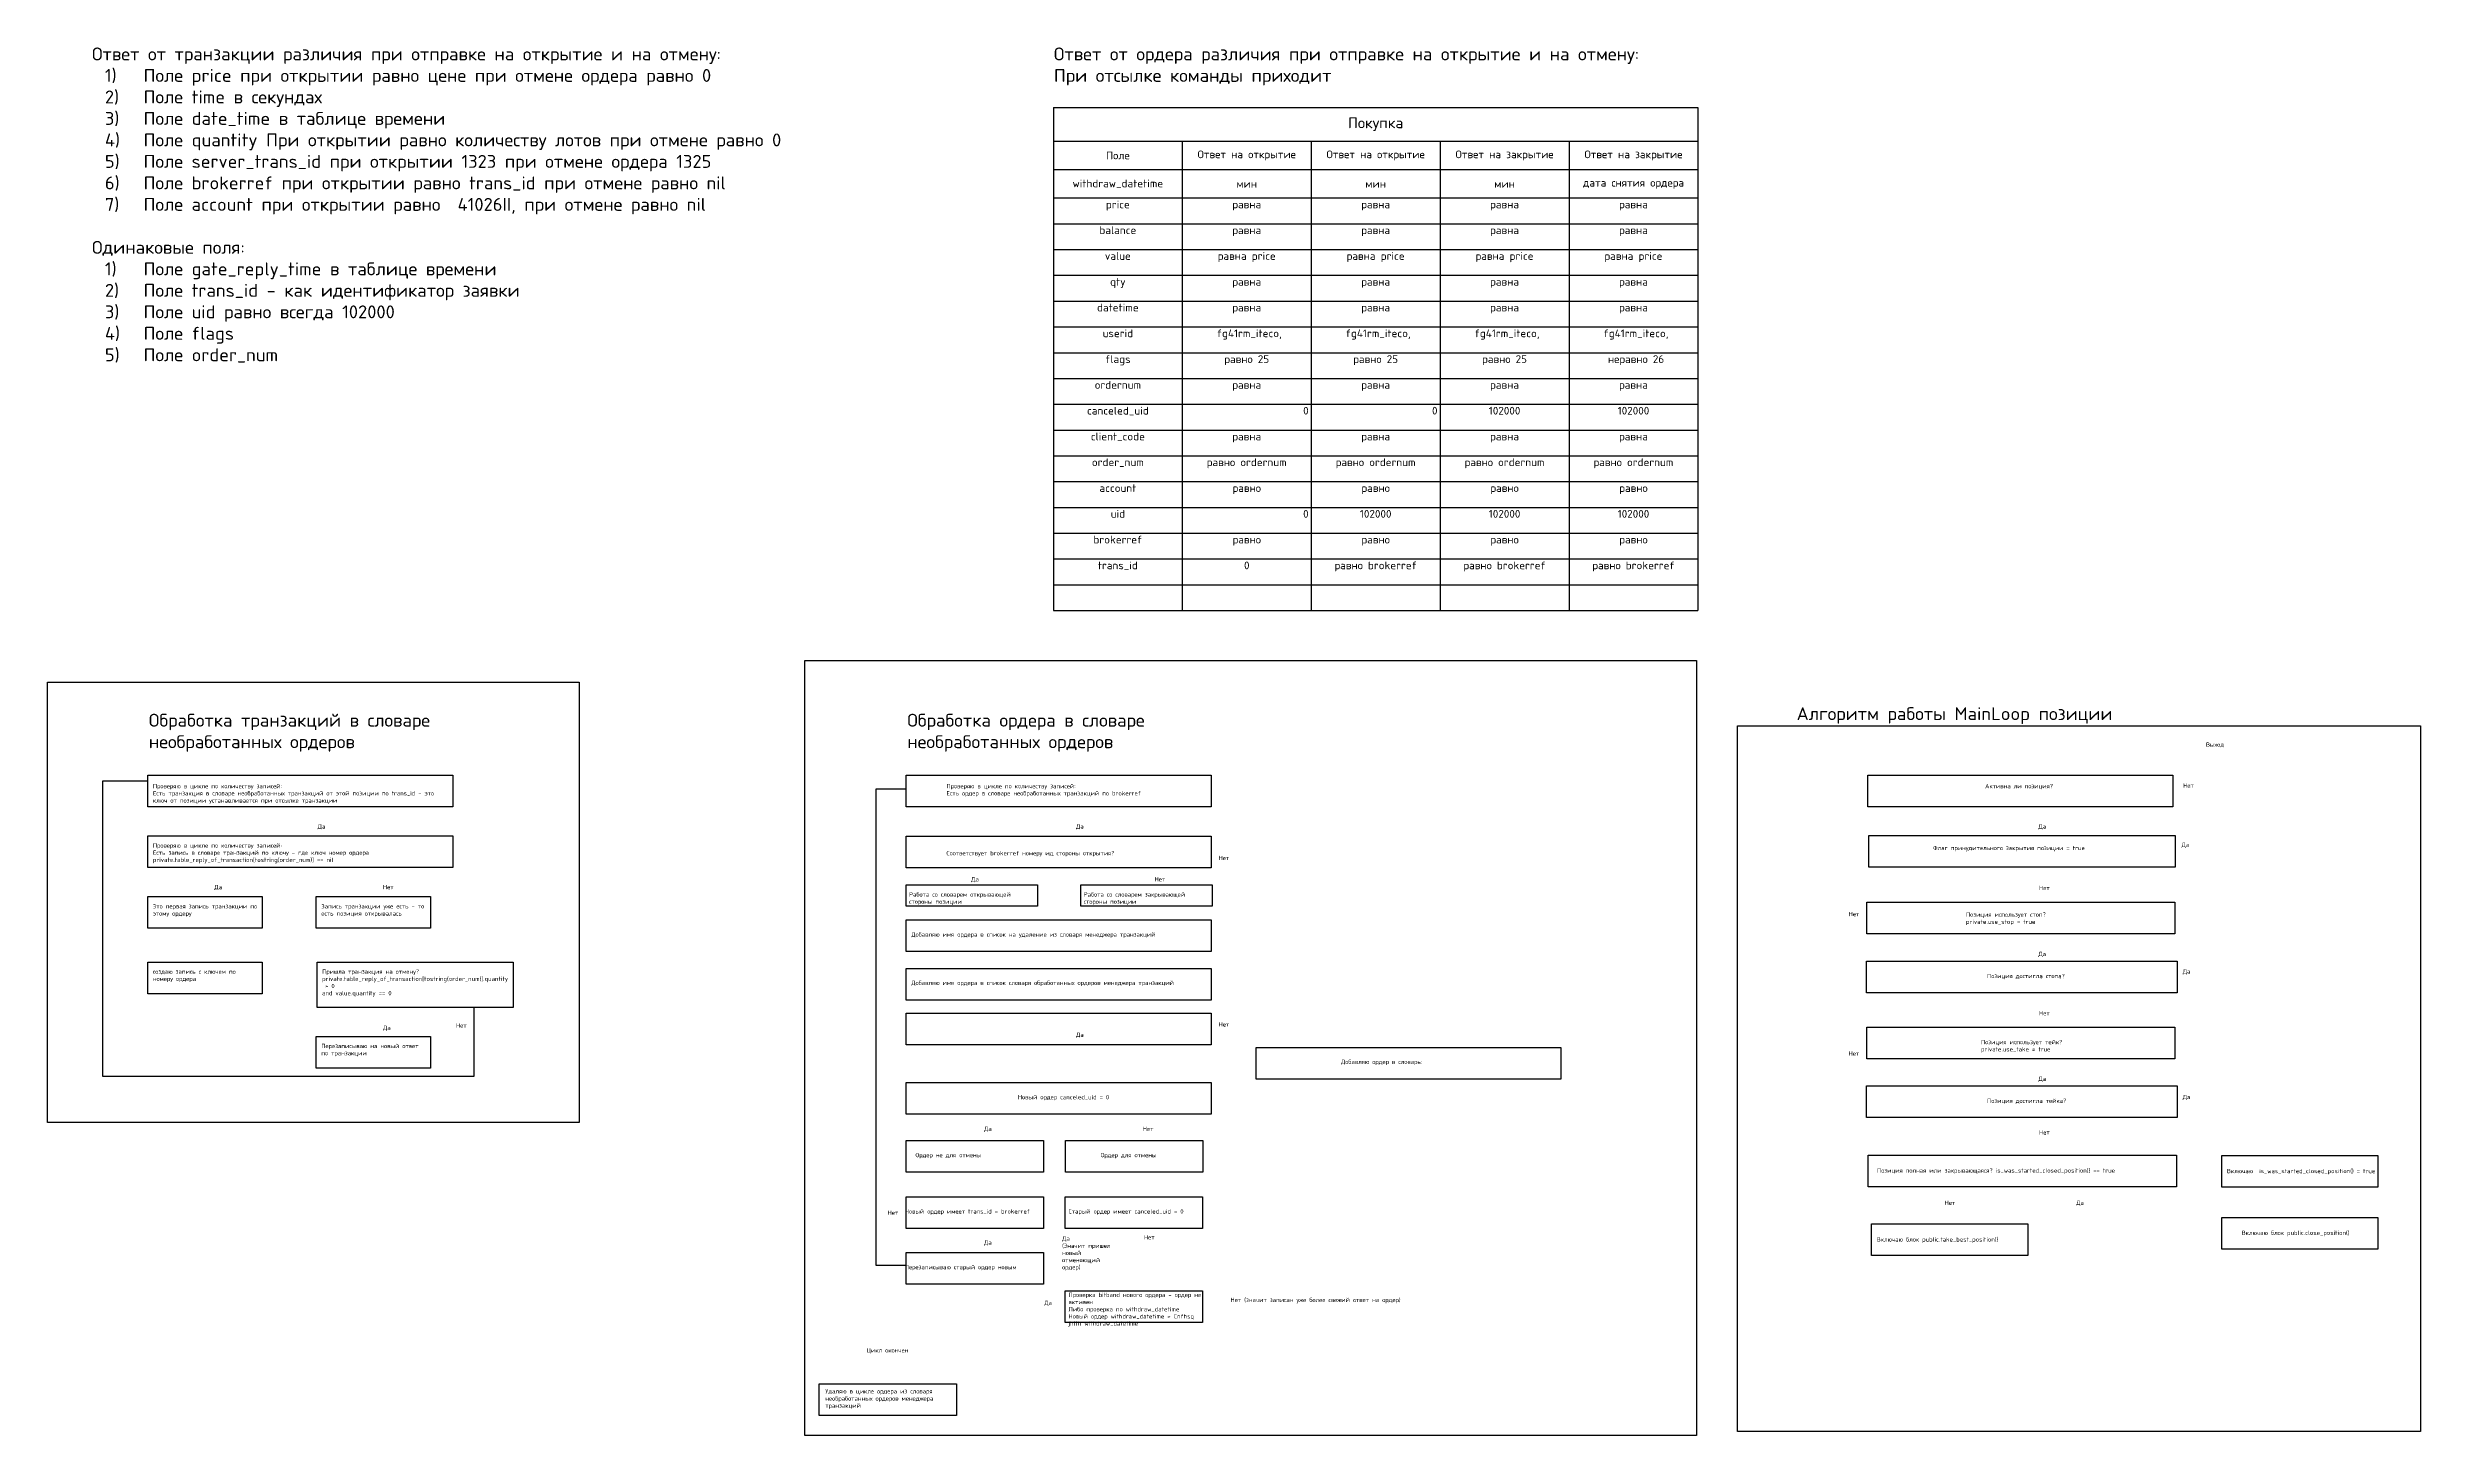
# Model space of a CAD drawing. Header units: metres. Extents: x 5387 to 32417, y 4252 to 8204.
# Drawn here: x 20777 to 26300, y 4868 to 8098 of the extents above; entities that cross this region are included whole.
import ezdxf

# ---------------------------------------------------------------- set-up
doc = ezdxf.new("R2010")
doc.units = ezdxf.units.M
doc.styles.get("Standard").update_dxf_attribs({"font": 'simplex.shx'})

msp = doc.modelspace()

# ---------------------------------------------------------------- texts
at = {"color": 1, "char_height": 30, "attachment_point": 1}
for s, width, heights, insert in [('Ответ от транзакции различия при отправке на открытие и на отмену:\\P\\pxi-3,l4,t4;1)^IПоле price при открытии равно цене при отмене ордера равно 0\\P2)^IПоле time в секундах\\P3)^IПоле date_time в таблице времени\\P4)^IПоле quantity При открытии равно количеству лотов при отмене равно 0\\P5)^IПоле server_trans_id при открытии 1323 при отмене ордера 1325\\P6)^IПоле brokerref при открытии равно trans_id при отмене равно nil\\P7)^IПоле account при открытии равно  41026II, при отмене равно nil\\P\\pi0,l0,tz;\\PОдинаковые поля:\\P\\pi-3,l4,t4;1)^IПоле gate_reply_time в таблице времени\\P2)^IПоле trans_id - как идентификатор заявки\\P3)^IПоле uid равно всегда 102000\\P4)^IПоле flags\\P5)^IПоле order_num', 2063.055, [1219.8], (20880.9, 8098.2)), ('Ответ от ордера различия при отправке на открытие и на отмену:\\PПри отсылке команды приходит', 2063.055, [1219.8], (23119.5, 8098.2)), ('Обработка транзакций в словаре необработанных ордеров', 909.448, [93.9], (21013.2, 6547.8)), ('Обработка ордера в словаре необработанных ордеров', 909.448, [93.9], (22778.3, 6547.8)), ('Алгоритм работы MainLoop позиции', 997.457, [0], (24848.1, 6563.1))]:
    msp.add_mtext_dynamic_manual_height_columns(s, width=width, gutter_width=1, heights=heights, dxfattribs=dict(at, insert=insert))
at = {"char_height": 10, "attachment_point": 1}
for s, width, heights, insert in [('Выход', 76.001, [0], (25800.8, 6481.1)), ('Проверяю в цикле по количеству записей: \\PЕсть транзакция в словаре необработанных транзакций от этой позиции по trans_id - это ключ от позиции устанавливается при отсылке транзакции', 687.484, [0], (21022.5, 6384.5)), ('Проверяю в цикле по количеству записей: \\PЕсть ордер в словаре необработанных транзакций по brokerref', 562.556, [0], (22869.5, 6384.5)), ('Активна ли позиция?', 562.556, [0], (25286.7, 6384.5)), ('Нет', 158.04, [0], (25747.6, 6385.8)), ('Проверяю в цикле по количеству записей: \\PЕсть запись в словаре транзакций по ключу - где ключ номер ордера\\Pprivate.table_reply_of_transaction[tostring(order_num)] == nil', 687.484, [0], (21022.5, 6246.4)), ('Да', 158.04, [0], (21406, 6290.8)), ('Да', 158.04, [0], (23171.1, 6290.8)), ('Да', 158.04, [0], (25410.9, 6290.8)), ('Да', 158.04, [0], (25744, 6247.7)), ('Соответствует brokerref номеру ид стороны открытия?', 562.556, [0], (22869.5, 6228.5)), ('Нет', 158.04, [0], (23502.8, 6217.4)), ('Флаг принудительного закрытия позиции = true', 417.57, [0], (25165.2, 6240.5)), ('Да', 158.04, [0], (21165.8, 6149.6)), ('Нет', 158.04, [0], (21558, 6149.6)), ('Работа со словарем открывающей стороны позиции', 273.995, [0], (22782.5, 6132.4)), ('Да', 158.04, [0], (22926.9, 6167.8)), ('Работа со словарем закрывающей стороны позиции', 273.995, [0], (23188.8, 6132.4)), ('Нет', 158.04, [0], (23353.7, 6167.8)), ('Нет', 158.04, [0], (25412.2, 6147.5)), ('Это первая запись транзакции по этому ордеру', 248.117, [0], (21022.5, 6104.9)), ('Запись транзакции уже есть - то есть позиция открывалась', 248.117, [0], (21414.6, 6104.9)), ('Нет', 158.04, [0], (24969, 6086.8)), ('Позиция использует стоп?\\Pprivate.use_stop = true', 303.327, [0], (25242.2, 6085.6)), ('Добавляю имя ордера в список на удаление из словаря менеджера транзакций ', 690.107, [0], (22787.6, 6039.3)), ('Да', 158.04, [0], (25410.9, 5993.9)), ('создаю запись с ключем по номеру ордера', 248.117, [0], (21022.5, 5952.8)), ('Пришла транзакция на отмену?\\Pprivate.table_reply_of_transaction[tostring(order_num)].quantity  > 0\\Pand value.quantity == 0 ', 248.117, [0], (21416.4, 5952.8)), ('Добавляю имя ордера в список словаря обработанных ордеров менеджера транзакций ', 712.049, [0], (22787.6, 5926.8)), ('Позиция достигла стопа?', 335.168, [0], (25291.3, 5942.6)), ('Да', 158.04, [0], (25746.8, 5953.1)), ('Нет', 158.04, [0], (25412.2, 5856)), ('Да', 158.04, [0], (21558, 5822)), ('Нет', 158.04, [0], (21728, 5827.6)), ('Да', 158.04, [0], (23171.1, 5806)), ('Нет', 158.04, [0], (23502.8, 5830.1)), ('Перезаписываю на новый ответ по транзакции', 248.117, [0], (21414.6, 5779.8)), ('Нет', 158.04, [0], (24969, 5762.4)), ('Позиция использует тейк?\\Pprivate.use_take = true', 303.327, [0], (25277.2, 5788.9)), ('Добавляю ордер в словарь: ', 297.644, [13.3], (23787.6, 5742.9)), ('Да', 158.04, [0], (25410.9, 5703.6)), ('  Новый ордер {\\C0;canceled_uid = 0}', 301.05, [37.3], (23021.6, 5660.8)), ('Позиция достигла тейка?', 335.168, [0], (25291.3, 5652.3)), ('Да', 158.04, [0], (25746.8, 5661.1)), ('Да', 158.04, [0], (22957.1, 5586.9)), ('Нет', 158.04, [0], (23326.3, 5586.9)), ('Нет', 158.04, [0], (25412.2, 5578.8)), ('Ордер не для отмены', 292.379, [37.3], (22797.4, 5525.9)), ('Ордер для отмены', 159.313, [37.3], (23228.2, 5525.9)), ('Позиция полная или закрывающаяся? is_was_started_closed_position() == true', 696.573, [0], (25035.3, 5490.1)), ('Включаю  is_was_started_closed_position() = true', 335.168, [31.9], (25849.4, 5488.8)), ('Нет', 158.04, [0], (25192.5, 5415)), ('Да', 158.04, [0], (25498.7, 5415)), ('Нет', 158.04, [0], (22732.4, 5391.9)), ('Новый ордер имеет trans_id = brokerref', 336.882, [37.3], (22772.5, 5394.9)), ('Старый ордер имеет {\\C0;canceled_uid = 0}', 336.882, [37.3], (23153.5, 5394.9)), ('Да', 158.04, [0], (22957.1, 5322.4)), ('Да\\P(Значит пришел новый отменяющий ордер)', 118.214, [0], (23138.7, 5331.7)), ('Нет', 158.04, [0], (23329.1, 5334.6)), ('Включаю блок public.take_best_position()', 335.168, [0], (25034.5, 5329.7)), ('Включаю блок public.close_position()', 335.168, [0], (25883.8, 5345.1)), ('Перезаписываю старый ордер новым', 336.882, [37.3], (22772.5, 5265.3)), ('Проверка bitband нового ордера - ордер не активен\\PЛибо проверка по {\\C0;withdraw_datetime\\PНовый ордер withdraw_datetime > Cnfhsq jhlth withdraw_datetime}', 324.18, [106.3], (23153.5, 5200.7)), ('Да', 34.989, [0], (23097.1, 5181.9)), ('Нет (значит записан уже более свежий ответ на ордер)', 558.165, [0], (23530.5, 5188.9)), ('Цикл окончен', 120.299, [55.4], (22683.4, 5071.6)), ('Удаляю в цикле ордера из словаря необработанных ордеров менеджера транзакций', 325.342, [55.4], (22587.6, 4976.3))]:
    msp.add_mtext_dynamic_manual_height_columns(s, width=width, gutter_width=1, heights=heights, dxfattribs=dict(at, insert=insert))

# ---------------------------------------------------------------- blocks, each defined once
blk = doc.blocks.new('*T58')
at = {"color": 0, "linetype": 'ByBlock', "lineweight": -2, "transparency": 16777216}
for p, q in [((0, 0), (1500, 0)), ((0, 0), (0, -1170.7)), ((1500, 0), (1500, -1170.7)), ((0, -78.7), (1500, -78.7)), ((300, -78.7), (300, -1170.7)), ((600, -78.7), (600, -1170.7)), ((900, -78.7), (900, -1170.7)), ((1200, -78.7), (1200, -1170.7)), ((0, -144.7), (1500, -144.7)), ((0, -210.7), (1500, -210.7)), ((0, -270.7), (1500, -270.7)), ((0, -330.7), (1500, -330.7)), ((0, -390.7), (1500, -390.7)), ((0, -450.7), (1500, -450.7)), ((0, -510.7), (1500, -510.7)), ((0, -570.7), (1500, -570.7)), ((0, -630.7), (1500, -630.7)), ((0, -690.7), (1500, -690.7)), ((0, -750.7), (1500, -750.7)), ((0, -810.7), (1500, -810.7)), ((0, -870.7), (1500, -870.7)), ((0, -930.7), (1500, -930.7)), ((0, -990.7), (1500, -990.7)), ((0, -1050.7), (1500, -1050.7)), ((0, -1110.7), (1500, -1110.7)), ((0, -1170.7), (1500, -1170.7))]:
    blk.add_line(p, q, dxfattribs=at)
at = {"color": 0, "transparency": 16777216}
for s, insert, char_height, width, attachment_point in [('Покупка', (750, -39.3), 25, 1488, 5), ('Поле', (150, -111.7), 18, 288, 5), ('Ответ на открытие', (450, -111.7), 18, 288, 5), ('Ответ на открытие', (750, -111.7), 18, 288, 5), ('Ответ на закрытие', (1050, -111.7), 18, 288, 5), ('Ответ на закрытие', (1350, -111.7), 18, 288, 5), ('withdraw_datetime', (150, -177.7), 18, 288, 5), ('price', (150, -216.7), 18, 288, 2), ('мин', (450, -177.7), 18, 288, 5), ('мин', (750, -177.7), 18, 288, 5), ('мин', (1050, -177.7), 18, 288, 5), ('дата снятия ордера', (1350, -177.7), 18, 288, 5), ('равна', (450, -216.7), 18, 288, 2), ('равна', (750, -216.7), 18, 288, 2), ('равна', (1050, -216.7), 18, 288, 2), ('равна', (1350, -216.7), 18, 288, 2), ('balance', (150, -276.7), 18, 288, 2), ('равна', (450, -276.7), 18, 288, 2), ('равна', (750, -276.7), 18, 288, 2), ('равна', (1050, -276.7), 18, 288, 2), ('равна', (1350, -276.7), 18, 288, 2), ('value^J', (150, -336.7), 18, 288, 2), ('равна price', (450, -336.7), 18, 288, 2), ('равна price', (750, -336.7), 18, 288, 2), ('равна price', (1050, -336.7), 18, 288, 2), ('равна price', (1350, -336.7), 18, 288, 2), ('qty', (150, -396.7), 18, 288, 2), ('равна', (450, -396.7), 18, 288, 2), ('равна', (750, -396.7), 18, 288, 2), ('равна', (1050, -396.7), 18, 288, 2), ('равна', (1350, -396.7), 18, 288, 2), ('datetime', (150, -456.7), 18, 288, 2), ('равна', (450, -456.7), 18, 288, 2), ('равна', (750, -456.7), 18, 288, 2), ('равна', (1050, -456.7), 18, 288, 2), ('равна', (1350, -456.7), 18, 288, 2), ('userid', (150, -516.7), 18, 288, 2), (' fg41rm_iteco,^J', (450, -516.7), 18, 288, 2), (' fg41rm_iteco,^J', (750, -516.7), 18, 288, 2), (' fg41rm_iteco,^J', (1050, -516.7), 18, 288, 2), (' fg41rm_iteco,^J', (1350, -516.7), 18, 288, 2), ('flags^J', (150, -576.7), 18, 288, 2), ('равно 25', (450, -576.7), 18, 288, 2), ('равно 25', (750, -576.7), 18, 288, 2), ('равно 25', (1050, -576.7), 18, 288, 2), (' неравно 26', (1350, -576.7), 18, 288, 2), ('ordernum^J', (150, -636.7), 18, 288, 2), ('равна', (450, -636.7), 18, 288, 2), ('равна', (750, -636.7), 18, 288, 2), ('равна', (1050, -636.7), 18, 288, 2), ('равна', (1350, -636.7), 18, 288, 2), ('canceled_uid', (150, -696.7), 18, 288, 2), ('0', (594, -696.7), 18, 288, 3), ('0', (894, -696.7), 18, 288, 3), ('102000^J', (1050, -696.7), 18, 288, 2), ('102000^J', (1350, -696.7), 18, 288, 2), ('client_code^J', (150, -756.7), 18, 288, 2), ('равна', (450, -756.7), 18, 288, 2), ('равна', (750, -756.7), 18, 288, 2), ('равна', (1050, -756.7), 18, 288, 2), ('равна', (1350, -756.7), 18, 288, 2), ('order_num', (150, -816.7), 18, 288, 2), ('равно ordernum', (450, -816.7), 18, 288, 2), ('равно ordernum', (750, -816.7), 18, 288, 2), ('равно ordernum', (1050, -816.7), 18, 288, 2), ('равно ordernum', (1350, -816.7), 18, 288, 2), ('account^J', (150, -876.7), 18, 288, 2), ('равно', (450, -876.7), 18, 288, 2), ('равно', (750, -876.7), 18, 288, 2), ('равно', (1050, -876.7), 18, 288, 2), ('равно', (1350, -876.7), 18, 288, 2), ('uid', (150, -936.7), 18, 288, 2), ('0', (594, -936.7), 18, 288, 3), ('102000^J', (750, -936.7), 18, 288, 2), ('102000^J', (1050, -936.7), 18, 288, 2), ('102000^J', (1350, -936.7), 18, 288, 2), ('brokerref', (150, -996.7), 18, 288, 2), ('равно', (450, -996.7), 18, 288, 2), ('равно', (750, -996.7), 18, 288, 2), ('равно', (1050, -996.7), 18, 288, 2), ('равно', (1350, -996.7), 18, 288, 2), ('trans_id', (150, -1056.7), 18, 288, 2), ('0', (450, -1056.7), 18, 288, 2), ('равно brokerref', (750, -1056.7), 18, 288, 2), ('равно brokerref', (1050, -1056.7), 18, 288, 2), ('равно brokerref', (1350, -1056.7), 18, 288, 2)]:
    blk.add_mtext(s, dxfattribs=dict(at, insert=insert, char_height=char_height, width=width, attachment_point=attachment_point))

# ---------------------------------------------------------------- linework, layer by layer
for points in [[(22539.9, 6672), (24615.2, 6672), (24615.2, 4868.3), (22539.9, 4868.3)], [(20777.2, 6621), (22014.5, 6621), (22014.5, 5597.1), (20777.2, 5597.1)], [(24710.5, 6519.5), (26300.2, 6519.5), (26300.2, 4877.4), (24710.5, 4877.4)], [(21010.7, 6405.1), (21720.4, 6405.1), (21720.4, 6331.4), (21010.7, 6331.4)], [(22775.8, 6405.1), (23485.5, 6405.1), (23485.5, 6331.4), (22775.8, 6331.4)], [(25014, 6405.1), (25723.7, 6405.1), (25723.7, 6331.4), (25014, 6331.4)], [(21010.7, 6263.8), (21720.4, 6263.8), (21720.4, 6190.2), (21010.7, 6190.2)], [(22775.8, 6263.1), (23485.5, 6263.1), (23485.5, 6189.4), (22775.8, 6189.4)], [(25016.5, 6264.6), (25729.4, 6264.6), (25729.4, 6191), (25016.5, 6191)], [(22775.8, 6149.7), (23081.3, 6149.7), (23081.3, 6099.8), (22775.8, 6099.8)], [(23182, 6149.7), (23487.6, 6149.7), (23487.6, 6099.8), (23182, 6099.8)], [(21010.7, 6122.3), (21276.7, 6122.3), (21276.7, 6048.6), (21010.7, 6048.6)], [(21402.8, 6122.3), (21668.8, 6122.3), (21668.8, 6048.6), (21402.8, 6048.6)], [(25011.2, 6109.7), (25728.6, 6109.7), (25728.6, 6036), (25011.2, 6036)], [(22775.8, 6068), (23485.5, 6068), (23485.5, 5994.3), (22775.8, 5994.3)], [(21010.7, 5970.2), (21276.7, 5970.2), (21276.7, 5896.5), (21010.7, 5896.5)], [(21404.6, 5970.2), (21861.3, 5970.2), (21861.3, 5864.3), (21404.6, 5864.3)], [(25010.5, 5972.2), (25733.4, 5972.2), (25733.4, 5898.5), (25010.5, 5898.5)], [(22775.8, 5955.4), (23485.5, 5955.4), (23485.5, 5881.8), (22775.8, 5881.8)], [(22775.8, 5851.1), (23485.5, 5851.1), (23485.5, 5777.4), (22775.8, 5777.4)], [(25011.2, 5818.5), (25728.6, 5818.5), (25728.6, 5744.8), (25011.2, 5744.8)], [(21402.8, 5797.2), (21668.8, 5797.2), (21668.8, 5723.5), (21402.8, 5723.5)], [(23589.9, 5771.6), (24299.7, 5771.6), (24299.7, 5697.9), (23589.9, 5697.9)], [(22775.8, 5689.5), (23485.5, 5689.5), (23485.5, 5615.8), (22775.8, 5615.8)], [(25010.5, 5681.9), (25733.4, 5681.9), (25733.4, 5608.2), (25010.5, 5608.2)], [(22775.8, 5554.6), (23095.7, 5554.6), (23095.7, 5480.9), (22775.8, 5480.9)], [(23146.4, 5554.6), (23466.3, 5554.6), (23466.3, 5480.9), (23146.4, 5480.9)], [(25014.7, 5520.9), (25732, 5520.9), (25732, 5447.2), (25014.7, 5447.2)], [(25837.5, 5519.6), (26201.1, 5519.6), (26201.1, 5445.9), (25837.5, 5445.9)], [(22775.8, 5423.6), (23095.7, 5423.6), (23095.7, 5349.9), (22775.8, 5349.9)], [(23145.6, 5423.6), (23465.4, 5423.6), (23465.4, 5349.9), (23145.6, 5349.9)], [(25022.6, 5360.6), (25386.2, 5360.6), (25386.2, 5286.9), (25022.6, 5286.9)], [(25837.5, 5376), (26201.1, 5376), (26201.1, 5302.3), (25837.5, 5302.3)], [(22775.8, 5294), (23095.7, 5294), (23095.7, 5220.3), (22775.8, 5220.3)], [(23145.6, 5205.3), (23465.4, 5205.3), (23465.4, 5131.6), (23145.6, 5131.6)], [(22573.4, 4988.3), (22893.2, 4988.3), (22893.2, 4914.6), (22573.4, 4914.6)]]:
    msp.add_lwpolyline(points, close=True)
at = {"flags": 128}
for points in [[(25824.1, 6455.4, 0, 10, 0), (25824.1, 6435, 0, 0, 0), (25824.1, 6371.5, 0, 0, 0), (25716, 6371.5, 0, 0, 0)], [(21007.8, 6376.1, 0, 10, 0), (20984.2, 6376.1, 0, 0, 0), (20923.1, 6376.1, 0, 0, 0), (20923.1, 5766.2, 0, 0, 0), (21403.7, 5766.2, 0, 0, 0)], [(21008.6, 6364.4, 0, 10, 0), (20986.9, 6364.4, 0, 0, 0), (20955.8, 6364.4, 0, 0, 0), (20955.8, 5926.7, 0, 0, 0), (21010.2, 5926.7, 0, 0, 0)], [(22774.1, 6354.6, 0, 10, 0), (22757.4, 6354.6, 0, 0, 0), (22725, 6354.6, 0, 0, 0), (22725, 5375.4, 0, 0, 0), (22774.6, 5375.4, 0, 0, 0)], [(23486.4, 6400.4, 0, 10, 0), (23514.1, 6400.4, 0, 0, 0), (24399, 6400.4, 0, 0, 0), (24399, 5172.4, 0, 0, 0), (23465.5, 5172.4, 0, 0, 0)], [(23485.1, 6368.3, 0, 10, 0), (23514.1, 6368.3, 0, 0, 0), (24331.1, 6368.3, 0, 0, 0), (24331.1, 5739, 0, 0, 0), (24299.1, 5739, 0, 0, 0)], [(23486.5, 6352.5, 0, 10, 0), (23514.5, 6352.5, 0, 0, 0), (23549.5, 6352.5, 0, 0, 0), (23549.5, 6222.4, 0, 0, 0), (23487.7, 6222.4, 0, 0, 0)], [(25013.4, 6382.1, 0, 10, 0), (24986.8, 6382.1, 0, 0, 0), (24814.9, 6382.1, 0, 0, 0), (24814.9, 5179.8, 0, 0, 0), (26022.8, 5179.8, 0, 0, 0), (26022.8, 5303.7, 0, 0, 0)], [(25012.5, 6367.1, 0, 10, 0), (24989.1, 6367.1, 0, 0, 0), (24851.5, 6367.1, 0, 0, 0), (24851.5, 5241.6, 0, 0, 0), (25536.3, 5241.6, 0, 0, 0), (25536.3, 5444.9, 0, 0, 0)], [(25014.8, 6353, 0, 10, 0), (24988.8, 6353, 0, 0, 0), (24877.4, 6353, 0, 0, 0), (24877.4, 5317.3, 0, 0, 0), (25023.3, 5317.3, 0, 0, 0)], [(21384, 6271.2, 0, 10, 0), (21384, 6291.2, 0, 0, 0), (21384, 6328.4, 0, 0, 0)], [(23149.1, 6271.2, 0, 10, 0), (23149.1, 6291.2, 0, 0, 0), (23149.1, 6328.4, 0, 0, 0)], [(25388.9, 6271.2, 0, 10, 0), (25388.9, 6291.2, 0, 0, 0), (25388.9, 6328.4, 0, 0, 0)], [(21143.8, 6129.9, 0, 10, 0), (21143.8, 6150, 0, 0, 0), (21143.8, 6187.2, 0, 0, 0)], [(21536, 6129.9, 0, 10, 0), (21536, 6150, 0, 0, 0), (21536, 6187.2, 0, 0, 0)], [(22904.9, 6148.2, 0, 10, 0), (22904.9, 6168.2, 0, 0, 0), (22904.9, 6189, 0, 0, 0)], [(23331.7, 6148.2, 0, 10, 0), (23331.7, 6168.2, 0, 0, 0), (23331.7, 6189, 0, 0, 0)], [(25390.2, 6111.9, 0, 10, 0), (25390.2, 6131.9, 0, 0, 0), (25390.2, 6187, 0, 0, 0)], [(25801, 6224.7, 0, 10, 0), (25779.8, 6224.7, 0, 0, 0), (25729.1, 6224.7, 0, 0, 0)], [(26048.7, 5521.7, 0, 10, 0), (26048.7, 5549.4, 0, 0, 0), (26048.7, 6223.9, 0, 0, 0), (25731.5, 6223.9, 0, 0, 0)], [(22901.5, 6056.7, 0, 10, 0), (22901.5, 6076.8, 0, 0, 0), (22901.5, 6097.6, 0, 0, 0)], [(23328.4, 6062.6, 0, 10, 0), (23328.4, 6082.7, 0, 0, 0), (23328.4, 6103.5, 0, 0, 0)], [(21143.8, 5977.5, 0, 10, 0), (21143.8, 5997.6, 0, 0, 0), (21143.8, 6034.8, 0, 0, 0)], [(21537.8, 5977.5, 0, 10, 0), (21537.8, 5997.6, 0, 0, 0), (21537.8, 6034.8, 0, 0, 0)], [(25009.4, 5801.8, 0, 10, 0), (24987.2, 5801.8, 0, 0, 0), (24956.6, 5801.8, 0, 0, 0), (24956.6, 6068.5, 0, 0, 0), (25011.8, 6068.5, 0, 0, 0)], [(25388.9, 5974.3, 0, 10, 0), (25388.9, 5994.3, 0, 0, 0), (25388.9, 6031.5, 0, 0, 0)], [(23149.1, 5953, 0, 10, 0), (23149.1, 5973.1, 0, 0, 0), (23149.1, 5993.8, 0, 0, 0)], [(25801, 5934.8, 0, 10, 0), (25779.8, 5934.8, 0, 0, 0), (25727.9, 5934.8, 0, 0, 0)], [(25999.3, 5519.9, 0, 10, 0), (25999.3, 5553, 0, 0, 0), (25999.3, 5935.1, 0, 0, 0), (25734.1, 5935.1, 0, 0, 0)], [(21536, 5802.4, 0, 10, 0), (21536, 5822.4, 0, 0, 0), (21536, 5859.6, 0, 0, 0)], [(23149.1, 5843.7, 0, 10, 0), (23149.1, 5863.8, 0, 0, 0), (23149.1, 5884.5, 0, 0, 0)], [(25390.2, 5820.4, 0, 10, 0), (25390.2, 5840.4, 0, 0, 0), (25390.2, 5895.5, 0, 0, 0)], [(23149.1, 5699.3, 0, 10, 0), (23149.1, 5719.3, 0, 0, 0), (23149.1, 5822.9, 0, 0, 0)], [(23855.8, 5775.6, 0, 10, 0), (23855.8, 5793.6, 0, 0, 0), (23855.8, 5806.9, 0, 0, 0), (23485.2, 5806.9, 0, 0, 0)], [(25013.1, 5480.4, 0, 10, 0), (24991.5, 5480.4, 0, 0, 0), (24958.4, 5480.4, 0, 0, 0), (24958.4, 5768.6, 0, 0, 0), (25013.1, 5768.6, 0, 0, 0)], [(25388.9, 5684, 0, 10, 0), (25388.9, 5704, 0, 0, 0), (25388.9, 5741.2, 0, 0, 0)], [(25801, 5642.8, 0, 10, 0), (25779.8, 5642.8, 0, 0, 0), (25727.9, 5642.8, 0, 0, 0)], [(25930.7, 5519.8, 0, 10, 0), (25930.7, 5543.7, 0, 0, 0), (25930.7, 5638.9, 0, 0, 0), (25734.3, 5638.9, 0, 0, 0)], [(22935.1, 5567.3, 0, 10, 0), (22935.1, 5587.3, 0, 0, 0), (22935.1, 5608.1, 0, 0, 0)], [(23304.3, 5567.3, 0, 10, 0), (23304.3, 5587.3, 0, 0, 0), (23304.3, 5608.1, 0, 0, 0)], [(25390.2, 5529.9, 0, 10, 0), (25390.2, 5550, 0, 0, 0), (25390.2, 5605, 0, 0, 0)], [(22935.1, 5428.9, 0, 10, 0), (22935.1, 5449, 0, 0, 0), (22935.1, 5477.4, 0, 0, 0)], [(23305.5, 5428.9, 0, 10, 0), (23305.5, 5449, 0, 0, 0), (23305.5, 5477.4, 0, 0, 0)], [(25170.5, 5366.2, 0, 10, 0), (25170.5, 5386.3, 0, 0, 0), (25170.5, 5441.3, 0, 0, 0)], [(26007.2, 5376, 0, 10, 0), (26007.2, 5394.6, 0, 0, 0), (26007.2, 5448.9, 0, 0, 0)], [(22935.1, 5302.7, 0, 10, 0), (22935.1, 5322.7, 0, 0, 0), (22935.1, 5343.5, 0, 0, 0)], [(23095.7, 5255.2, 0, 10, 0), (23121.9, 5255.2, 0, 0, 0), (23192.4, 5255.2, 0, 0, 0), (23192.4, 5348.7, 0, 0, 0)], [(23308.3, 5214.3, 0, 10, 0), (23308.3, 5234.4, 0, 0, 0), (23308.3, 5346.4, 0, 0, 0)], [(22938, 5220.5, 0, 10, 0), (22938, 5195.1, 0, 0, 0), (22938, 5164.9, 0, 0, 0), (23143.8, 5164.9, 0, 0, 0)], [(22724.7, 4988.3, 0, 10, 0), (22724.7, 5014.7, 0, 0, 0), (22724.7, 5047, 0, 0, 0)]]:
    msp.add_lwpolyline(points, format="xyseb", dxfattribs=at)
for points in [[(21009.8, 6391.4), (20984.3, 6391.4), (20905, 6391.4), (20905, 5704.5), (21770.3, 5704.5), (21770.3, 5865.7)], [(22775.2, 6372.6), (22756.7, 6372.6), (22705.5, 6372.6), (22705.5, 5264.7), (22776.6, 5264.7)]]:
    msp.add_lwpolyline(points, dxfattribs=at)

# ---------------------------------------------------------------- block references
msp.add_blockref('*T58', (23118.4, 7958.8))

msp.set_redraw_order([(e.dxf.handle, doc.entitydb.next_handle()) for e in msp.query("TEXT MTEXT ATTDEF DIMENSION ARC_DIMENSION")])  # texts and dimensions are drawn at this point

doc.saveas('drawing.dxf')
